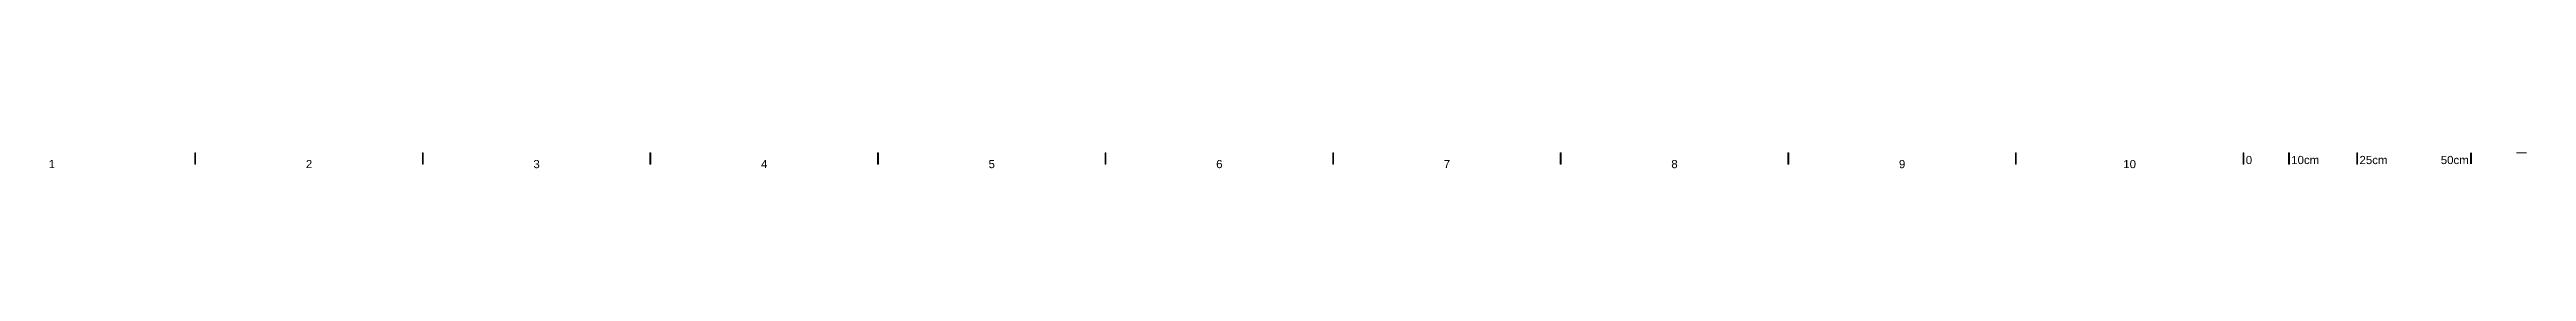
# Model space of a CAD drawing. Header units: centimetres. Extents: x -2268 to 4168, y -1681 to 1458.
# Drawn here: x 1886 to 2427, y -173 to -169 of the extents above; entities that cross this region are included whole.
import ezdxf

# ---------------------------------------------------------------- set-up
doc = ezdxf.new("R2010")
doc.units = ezdxf.units.CM
for name, color, linetype in [('PDF72_Geometry', 7, 'Continuous'), ('PDF72_Solid Fills', 7, 'Continuous'), ('PDF72_Text', 7, 'Continuous')]:
    doc.layers.add(name, color=color, linetype=linetype)
doc.styles.add('PDF Arial', font='Arial.ttf')

msp = doc.modelspace()

# ---------------------------------------------------------------- texts
at = {"layer": 'PDF72_Text', "attachment_point": 7, "style": 'PDF Arial'}
for s, insert, char_height in [('1', (1885.4377, -172.4995), 1.7912), ('2', (1941.6666, -172.4995), 1.7912), ('3', (1991.4171, -172.5313), 1.7912), ('4', (2041.1776, -172.4995), 1.7912), ('5', (2090.928, -172.5301), 1.7912), ('6', (2140.6785, -172.5301), 1.7912), ('7', (2190.439, -172.4995), 1.7912), ('8', (2240.1895, -172.5301), 1.7912), ('9', (2289.945, -172.5301), 1.7912), ('10', (2338.9998, -172.5301), 1.79119), ('0', (2365.7672, -171.6397), 1.7912), ('10cm', (2375.7188, -171.6397), 1.79119), ('25cm', (2390.6426, -171.6397), 1.79119), ('50cm', (2408.4087, -171.6397), 1.79119)]:
    msp.add_mtext(s, dxfattribs=dict(at, insert=insert, char_height=char_height))

# ---------------------------------------------------------------- linework, layer by layer
at = {"layer": 'PDF72_Geometry', "lineweight": 0}
for points in [[(1917.5671, -169.1237), (1917.3881, -169.1237), (1917.5671, -171.6091)], [(1917.3881, -169.1237), (1917.5671, -171.6091), (1917.3881, -171.6091)], [(1967.3285, -169.1237), (1967.1495, -169.1237), (1967.3285, -171.6091)], [(1967.1495, -169.1237), (1967.3285, -171.6091), (1967.1495, -171.6091)], [(2017.0794, -169.1237), (2016.9003, -169.1237), (2017.0794, -171.6091)], [(2016.9003, -169.1237), (2017.0794, -171.6091), (2016.9003, -171.6091)], [(2066.8302, -169.1237), (2066.6512, -169.1237), (2066.8302, -171.6091)], [(2066.6512, -169.1237), (2066.8302, -171.6091), (2066.6512, -171.6091)], [(2116.5916, -169.1237), (2116.4126, -169.1237), (2116.5916, -171.6091)], [(2116.4126, -169.1237), (2116.5916, -171.6091), (2116.4126, -171.6091)], [(2166.3425, -169.1237), (2166.1635, -169.1237), (2166.3425, -171.6091)], [(2166.1635, -169.1237), (2166.3425, -171.6091), (2166.1635, -171.6091)], [(2216.0934, -169.1237), (2215.9143, -169.1237), (2216.0934, -171.6091)], [(2215.9143, -169.1237), (2216.0934, -171.6091), (2215.9143, -171.6091)], [(2265.8547, -169.1237), (2265.6757, -169.1237), (2265.8547, -171.6091)], [(2265.6757, -169.1237), (2265.8547, -171.6091), (2265.6757, -171.6091)], [(2315.6056, -169.1237), (2315.4266, -169.1237), (2315.6056, -171.6091)], [(2315.4266, -169.1237), (2315.6056, -171.6091), (2315.4266, -171.6091)], [(2365.3565, -169.1237), (2365.1774, -169.1237), (2365.3565, -171.6091)], [(2365.1774, -169.1237), (2365.3565, -171.6091), (2365.1774, -171.6091)], [(2365.1774, -171.6091), (2365.3565, -171.6091), (2365.1774, -169.1237)], [(2365.3565, -171.6091), (2365.1774, -169.1237), (2365.3565, -169.1237)], [(2375.3088, -169.1237), (2375.1297, -169.1237), (2375.3088, -171.6091)], [(2375.1297, -169.1237), (2375.3088, -171.6091), (2375.1297, -171.6091)], [(2390.2319, -169.1237), (2390.0529, -169.1237), (2390.2319, -171.6091)], [(2390.0529, -169.1237), (2390.2319, -171.6091), (2390.0529, -171.6091)]]:
    msp.add_lwpolyline(points, close=True, dxfattribs=at)
at = {"layer": 'PDF72_Geometry', "lineweight": 9}
msp.add_lwpolyline([(2424.9753, -169.1237), (2427.1448, -169.1237)], dxfattribs=at)
at = {"layer": 'PDF72_Solid Fills', "transparency": 33554559}
for points in [[(1917.3882, -169.1238), (1917.5669, -171.6089), (1917.5669, -169.1238)], [(1917.3882, -171.6089), (1917.5669, -171.6089), (1917.3882, -169.1238)], [(1967.1496, -169.1238), (1967.3283, -171.6089), (1967.3283, -169.1238)], [(1967.1496, -171.6089), (1967.3283, -171.6089), (1967.1496, -169.1238)], [(2016.9002, -169.1238), (2017.0793, -171.6089), (2017.0793, -169.1238)], [(2016.9002, -171.6089), (2017.0793, -171.6089), (2016.9002, -169.1238)], [(2066.6512, -169.1238), (2066.8302, -171.6089), (2066.8302, -169.1238)], [(2066.6512, -171.6089), (2066.8302, -171.6089), (2066.6512, -169.1238)], [(2116.4126, -169.1238), (2116.5916, -171.6089), (2116.5916, -169.1238)], [(2116.4126, -171.6089), (2116.5916, -171.6089), (2116.4126, -169.1238)], [(2166.1636, -169.1238), (2166.3422, -171.6089), (2166.3422, -169.1238)], [(2166.1636, -171.6089), (2166.3422, -171.6089), (2166.1636, -169.1238)], [(2215.9142, -169.1238), (2216.0932, -171.6089), (2216.0932, -169.1238)], [(2215.9142, -171.6089), (2216.0932, -171.6089), (2215.9142, -169.1238)], [(2265.6756, -169.1238), (2265.8546, -171.6089), (2265.8546, -169.1238)], [(2265.6756, -171.6089), (2265.8546, -171.6089), (2265.6756, -169.1238)], [(2315.4266, -169.1238), (2315.6056, -171.6089), (2315.6056, -169.1238)], [(2315.4266, -171.6089), (2315.6056, -171.6089), (2315.4266, -169.1238)], [(2365.1775, -169.1238), (2365.3562, -171.6089), (2365.3562, -169.1238)], [(2365.1775, -171.6089), (2365.3562, -171.6089), (2365.1775, -169.1238)], [(2365.1775, -169.1238), (2365.3562, -171.6089), (2365.3562, -169.1238)], [(2365.1775, -171.6089), (2365.3562, -171.6089), (2365.1775, -169.1238)], [(2375.1298, -169.1238), (2375.3085, -171.6089), (2375.3085, -169.1238)], [(2375.1298, -171.6089), (2375.3085, -171.6089), (2375.1298, -169.1238)], [(2390.0529, -169.1238), (2390.2319, -171.6089), (2390.2319, -169.1238)], [(2390.0529, -171.6089), (2390.2319, -171.6089), (2390.0529, -169.1238)], [(2415.2653, -169.1237), (2414.7809, -169.1237), (2415.2653, -171.6091)], [(2414.7809, -169.1237), (2415.2653, -171.6091), (2414.7809, -171.6091)]]:
    msp.add_solid(points, dxfattribs=at)

msp.set_redraw_order([(e.dxf.handle, doc.entitydb.next_handle()) for e in msp.query("TEXT MTEXT ATTDEF DIMENSION ARC_DIMENSION")])  # texts and dimensions are drawn at this point

doc.saveas('drawing.dxf')
